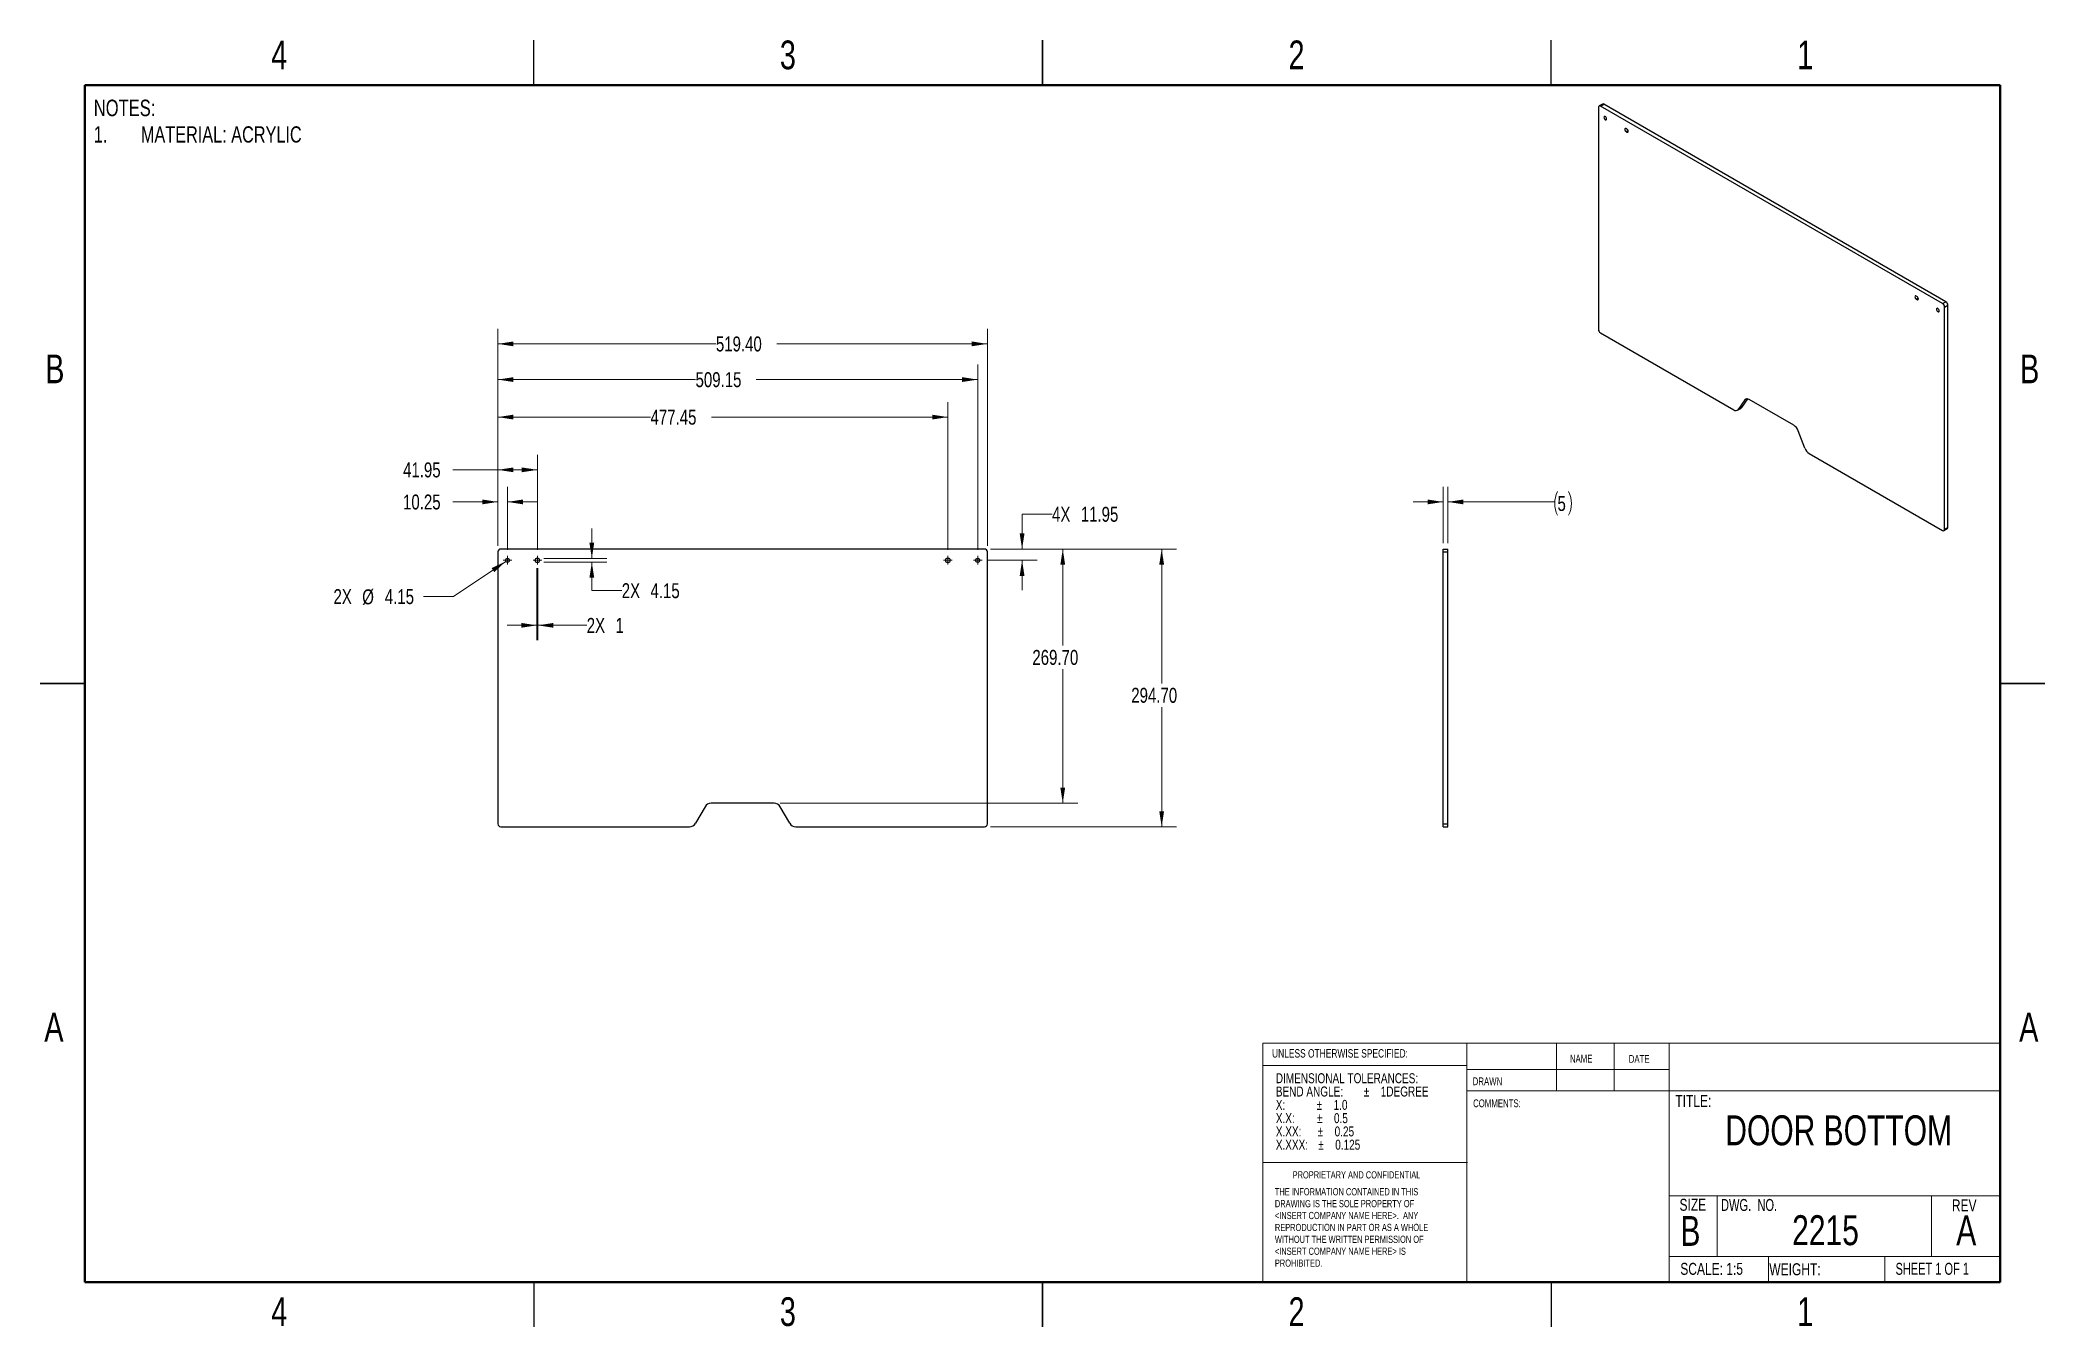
# Model space of a CAD drawing. Header units: millimetres. Extents: x 3 to 1005, y -8 to 286.
# Drawn here: x 3.2 to 428.6, y 3.2 to 276.3 of the extents above; entities that cross this region are included whole.
import ezdxf

# ---------------------------------------------------------------- set-up
doc = ezdxf.new("R2010")
doc.units = ezdxf.units.MM
doc.styles.add('SLDTEXTSTYLE0', font='TXT', dxfattribs={"width": 0.75})
doc.styles.add('SLDTEXTSTYLE1', font='TXT', dxfattribs={"width": 0.6875})
doc.styles.add('SLDTEXTSTYLE2', font='TXT', dxfattribs={"width": 0.694444})
doc.dimstyles.new('SLDDIMSTYLE0', dxfattribs={"dimtxt": 3.175, "dimasz": 3.302, "dimexe": 0, "dimexo": 0.0625, "dimgap": 0.79375, "dimtad": 0, "dimtih": 1, "dimtoh": 1, "dimlfac": 5, "dimrnd": 1e-09, "dimzin": 12, "dimdsep": 46, "dimtxsty": 'SLDTEXTSTYLE0', "dimsah": 1, "dimcen": 0.09, "dimadec": 0, "dimazin": 3, "dimtfac": 1, "dimtmove": 0, "dimatfit": 0, "dimfxl": 1, "dimfrac": 2, "dimtolj": 1, "dimtzin": 12, "dimarcsym": 0})
doc.dimstyles.new('SLDDIMSTYLE1', dxfattribs={"dimtxt": 3.175, "dimasz": 3.302, "dimexe": 0, "dimexo": 0.0625, "dimgap": 0.79375, "dimtad": 0, "dimtih": 1, "dimtoh": 1, "dimlfac": 5, "dimrnd": 1e-09, "dimzin": 12, "dimdsep": 46, "dimtxsty": 'SLDTEXTSTYLE0', "dimsah": 1, "dimcen": 0.09, "dimadec": 0, "dimazin": 3, "dimtfac": 1, "dimtofl": 0, "dimtmove": 0, "dimatfit": 3, "dimfxl": 1, "dimfrac": 2, "dimtolj": 1, "dimtzin": 12, "dimarcsym": 0})
doc.dimstyles.new('SLDDIMSTYLE2', dxfattribs={"dimtxt": 3.175, "dimasz": 3.302, "dimexe": 0, "dimexo": 0.0625, "dimgap": 0.79375, "dimtad": 0, "dimtih": 1, "dimtoh": 1, "dimlfac": 5, "dimrnd": 1e-09, "dimzin": 4, "dimdsep": 46, "dimtxsty": 'SLDTEXTSTYLE0', "dimsah": 1, "dimcen": 0.09, "dimadec": 0, "dimazin": 1, "dimtfac": 1, "dimtofl": 0, "dimtmove": 0, "dimatfit": 3, "dimfxl": 1, "dimfrac": 2, "dimtolj": 1, "dimtzin": 12, "dimarcsym": 0})
doc.dimstyles.new('SLDDIMSTYLE3', dxfattribs={"dimtxt": 3.175, "dimasz": 3.302, "dimexe": 0, "dimexo": 0.0625, "dimgap": 0.79375, "dimtad": 0, "dimtih": 1, "dimtoh": 1, "dimlfac": 5, "dimrnd": 1e-09, "dimzin": 12, "dimdsep": 46, "dimtxsty": 'SLDTEXTSTYLE0', "dimsah": 1, "dimcen": 0, "dimadec": 0, "dimazin": 3, "dimtfac": 1, "dimtofl": 0, "dimtmove": 0, "dimatfit": 3, "dimfxl": 1, "dimfrac": 2, "dimtolj": 1, "dimtzin": 12, "dimarcsym": 0})

msp = doc.modelspace()

# ---------------------------------------------------------------- texts
at = {"color": 7, "linetype": 'Continuous', "lineweight": 0}
for s, insert, char_height, attachment_point, style in [('4', (53.9136, 276.1637), 6.096, 2, 'SLDTEXTSTYLE0'), ('3', (161.8636, 276.1637), 6.096, 2, 'SLDTEXTSTYLE0'), ('2', (269.8136, 276.1637), 6.096, 2, 'SLDTEXTSTYLE0'), ('1', (377.7636, 276.1637), 6.096, 2, 'SLDTEXTSTYLE0'), ('B', (6.3034, 209.5257), 6.096, 2, 'SLDTEXTSTYLE0'), ('B', (425.4034, 209.5257), 6.096, 2, 'SLDTEXTSTYLE0'), ('A', (6.1066, 69.8257), 6.096, 2, 'SLDTEXTSTYLE0'), ('A', (425.2066, 69.8257), 6.096, 2, 'SLDTEXTSTYLE0'), ('UNLESS OTHERWISE SPECIFIED:', (264.6171, 62.1158), 1.778, 1, 'SLDTEXTSTYLE0'), ('NAME', (327.8238, 60.923), 1.651, 1, 'SLDTEXTSTYLE0'), ('DATE', (340.3149, 60.8789), 1.651, 1, 'SLDTEXTSTYLE0'), ('DRAWN', (307.1966, 56.1227), 1.651, 1, 'SLDTEXTSTYLE0'), ('COMMENTS:', (307.2838, 51.4535), 1.651, 1, 'SLDTEXTSTYLE0'), ('TITLE:', (350.1934, 52.393), 2.54, 1, 'SLDTEXTSTYLE0'), ('DOOR BOTTOM', (384.8593, 48.0717), 6.35, 2, 'SLDTEXTSTYLE0'), ('PROPRIETARY AND CONFIDENTIAL', (268.9893, 36.2029), 1.524, 1, 'SLDTEXTSTYLE0'), ('SIZE', (351.0796, 30.358), 2.54, 1, 'SLDTEXTSTYLE0'), ('DWG.  NO.', (359.8807, 30.3225), 2.54, 1, 'SLDTEXTSTYLE2'), ('REV', (408.8849, 30.2233), 2.54, 1, 'SLDTEXTSTYLE0'), ('B', (351.28, 26.7244), 6.35, 1, 'SLDTEXTSTYLE0'), ('2215', (382.065, 26.8729), 6.35, 2, 'SLDTEXTSTYLE0'), ('A', (411.933, 26.8636), 6.35, 2, 'SLDTEXTSTYLE0'), ('SCALE: 1:5', (351.2486, 16.7647), 2.54, 1, 'SLDTEXTSTYLE0'), ('WEIGHT:', (370.14, 16.6777), 2.54, 1, 'SLDTEXTSTYLE0'), ('SHEET 1 OF 1', (396.9309, 16.7729), 2.54, 1, 'SLDTEXTSTYLE1'), ('4', (53.9136, 9.4637), 6.096, 2, 'SLDTEXTSTYLE0'), ('3', (161.8636, 9.4637), 6.096, 2, 'SLDTEXTSTYLE0'), ('2', (269.8136, 9.4637), 6.096, 2, 'SLDTEXTSTYLE0'), ('1', (377.7636, 9.4637), 6.096, 2, 'SLDTEXTSTYLE0')]:
    msp.add_mtext(s, dxfattribs=dict(at, insert=insert, char_height=char_height, attachment_point=attachment_point, style=style))

# ---------------------------------------------------------------- blocks, each defined once
blk = doc.blocks.new('SW_NOTE_0')
at = {"color": 0, "linetype": 'Continuous', "lineweight": 0, "attachment_point": 1, "style": 'SLDTEXTSTYLE0'}
for s, insert, char_height in [('NOTES:', (0, 4.51), 3.5), ('1.', (0, -1.15), 3.44), ('MATERIAL: ACRYLIC', (10, -1.15), 3.4396)]:
    blk.add_mtext(s, dxfattribs=dict(at, insert=insert, char_height=char_height))
blk = doc.blocks.new('SW_NOTE_1')
at = {"color": 0, "linetype": 'Continuous', "lineweight": 0, "char_height": 1.524, "attachment_point": 1, "style": 'SLDTEXTSTYLE0'}
for s, insert in [('THE INFORMATION CONTAINED IN THIS', (0, 1.96)), ('<INSERT COMPANY NAME HERE>.  ANY', (0, -3.08)), ('DRAWING IS THE SOLE PROPERTY OF', (0, -0.56)), ('WITHOUT THE WRITTEN PERMISSION OF', (0, -8.13)), ('REPRODUCTION IN PART OR AS A WHOLE', (0, -5.61)), ('<INSERT COMPANY NAME HERE> IS', (0, -10.66)), ('PROHIBITED.', (0, -13.18))]:
    blk.add_mtext(s, dxfattribs=dict(at, insert=insert))
blk = doc.blocks.new('SW_NOTE_2')
at = {"color": 0, "linetype": 'Continuous', "lineweight": 0, "attachment_point": 1, "style": 'SLDTEXTSTYLE0'}
for s, insert, char_height in [('DIMENSIONAL TOLERANCES:', (0, 2.73), 2.1167), ('X:', (0, -2.92), 2.117), ('BEND ANGLE:', (0, -0.09), 2.1167), ('%%p', (8.66, -2.92), 2.117), ('1.0', (12.26, -2.92), 2.117), ('%%p', (18.66, -0.09), 2.117), ('1DEGREE', (22.27, -0.09), 2.117), ('X.X:', (0, -5.74), 2.117), ('%%p', (8.74, -5.74), 2.117), ('0.5', (12.34, -5.74), 2.117), ('X.XX:', (0, -8.56), 2.117), ('X.XXX:', (0, -11.38), 2.117), ('%%p', (8.87, -8.56), 2.117), ('%%p', (9, -11.38), 2.117), ('0.25', (12.48, -8.56), 2.117), ('0.125', (12.61, -11.38), 2.117)]:
    blk.add_mtext(s, dxfattribs=dict(at, insert=insert, char_height=char_height))
blk = doc.blocks.new('_D')
at = {"color": 7, "linetype": 'Continuous', "lineweight": 18}
for p, q in [((100.32, 168.92), (100.32, 181.42)), ((102.37, 168.05), (102.37, 181.42)), ((100.32, 178.25), (90.76, 178.25)), ((102.37, 178.25), (108.72, 178.25))]:
    blk.add_line(p, q, dxfattribs=at)
for points in [[(100.32, 178.25), (97.01, 178.76), (97.01, 177.74)], [(102.37, 178.25), (105.67, 177.74), (105.67, 178.76)]]:
    blk.add_solid(points, dxfattribs=at)
at = {"color": 7, "linetype": 'Continuous', "lineweight": 18, "insert": (80.2, 179.82), "char_height": 3.175, "attachment_point": 1, "style": 'SLDTEXTSTYLE0'}
blk.add_mtext('10.25', dxfattribs=at)
blk = doc.blocks.new('_D_1')
at = {"color": 7, "linetype": 'Continuous', "lineweight": 18}
for p, q in [((100.32, 168.92), (100.32, 188.23)), ((108.71, 168.05), (108.71, 188.23)), ((100.32, 185.06), (90.76, 185.06)), ((108.71, 185.06), (100.32, 185.06))]:
    blk.add_line(p, q, dxfattribs=at)
for points in [[(100.32, 185.06), (103.62, 184.55), (103.62, 185.56)], [(108.71, 185.06), (105.4, 185.56), (105.4, 184.55)]]:
    blk.add_solid(points, dxfattribs=at)
at = {"color": 7, "linetype": 'Continuous', "lineweight": 18, "insert": (80.2, 186.63), "char_height": 3.175, "attachment_point": 1, "style": 'SLDTEXTSTYLE0'}
blk.add_mtext('41.95', dxfattribs=at)
blk = doc.blocks.new('_D_2')
at = {"color": 7, "linetype": 'Continuous', "lineweight": 18}
for p, q in [((100.32, 168.92), (100.32, 199.42)), ((100.32, 196.25), (132.72, 196.25)), ((195.81, 196.25), (145.63, 196.25)), ((195.81, 168.05), (195.81, 199.42))]:
    blk.add_line(p, q, dxfattribs=at)
for points in [[(100.32, 196.25), (103.62, 195.74), (103.62, 196.76)], [(195.81, 196.25), (192.5, 196.76), (192.5, 195.74)]]:
    blk.add_solid(points, dxfattribs=at)
at = {"color": 7, "linetype": 'Continuous', "lineweight": 18, "insert": (132.72, 197.82), "char_height": 3.175, "attachment_point": 1, "style": 'SLDTEXTSTYLE0'}
blk.add_mtext('477.45', dxfattribs=at)
blk = doc.blocks.new('_D_3')
at = {"color": 7, "linetype": 'Continuous', "lineweight": 18}
for p, q in [((100.32, 168.92), (100.32, 207.39)), ((202.15, 168.05), (202.15, 207.39)), ((100.32, 204.21), (142.27, 204.21)), ((202.15, 204.21), (155.17, 204.21))]:
    blk.add_line(p, q, dxfattribs=at)
for points in [[(100.32, 204.21), (103.62, 203.7), (103.62, 204.72)], [(202.15, 204.21), (198.84, 204.72), (198.84, 203.7)]]:
    blk.add_solid(points, dxfattribs=at)
at = {"color": 7, "linetype": 'Continuous', "lineweight": 18, "insert": (142.27, 205.78), "char_height": 3.175, "attachment_point": 1, "style": 'SLDTEXTSTYLE0'}
blk.add_mtext('509.15', dxfattribs=at)
blk = doc.blocks.new('_D_4')
at = {"color": 7, "linetype": 'Continuous', "lineweight": 18}
for p, q in [((100.32, 168.92), (100.32, 214.96)), ((204.2, 168.92), (204.2, 214.96)), ((100.32, 211.79), (146.59, 211.79)), ((204.2, 211.79), (159.49, 211.79))]:
    blk.add_line(p, q, dxfattribs=at)
for points in [[(100.32, 211.79), (103.62, 211.28), (103.62, 212.3)], [(204.2, 211.79), (200.89, 212.3), (200.89, 211.28)]]:
    blk.add_solid(points, dxfattribs=at)
at = {"color": 7, "linetype": 'Continuous', "lineweight": 18, "insert": (146.59, 213.36), "char_height": 3.175, "attachment_point": 1, "style": 'SLDTEXTSTYLE0'}
blk.add_mtext('519.40', dxfattribs=at)
blk = doc.blocks.new('_D_5')
at = {"color": 7, "linetype": 'Continuous', "lineweight": 18}
for p, q in [((217.92, 175.64), (211.57, 175.64)), ((211.57, 175.64), (211.57, 168.25)), ((204.87, 168.25), (214.75, 168.25)), ((204.34, 165.86), (214.75, 165.86)), ((211.57, 165.86), (211.57, 159.51))]:
    blk.add_line(p, q, dxfattribs=at)
for points in [[(211.57, 168.25), (212.08, 171.55), (211.06, 171.55)], [(211.57, 165.86), (211.06, 162.56), (212.08, 162.56)]]:
    blk.add_solid(points, dxfattribs=at)
at = {"color": 7, "linetype": 'Continuous', "lineweight": 18, "char_height": 3.175, "attachment_point": 1, "style": 'SLDTEXTSTYLE0'}
for s, insert in [('4X', (217.92, 177.21)), ('11.95', (224.02, 177.21))]:
    blk.add_mtext(s, dxfattribs=dict(at, insert=insert))
blk = doc.blocks.new('_D_6')
at = {"color": 7, "linetype": 'Continuous', "lineweight": 18}
for p, q in [((204.87, 168.25), (244.36, 168.25)), ((241.19, 168.25), (241.19, 139.74)), ((241.19, 109.31), (241.19, 134.7)), ((204.87, 109.31), (244.36, 109.31))]:
    blk.add_line(p, q, dxfattribs=at)
for points in [[(241.19, 168.25), (240.68, 164.95), (241.7, 164.95)], [(241.19, 109.31), (241.7, 112.61), (240.68, 112.61)]]:
    blk.add_solid(points, dxfattribs=at)
at = {"color": 7, "linetype": 'Continuous', "lineweight": 18, "insert": (234.74, 138.8), "char_height": 3.175, "attachment_point": 1, "style": 'SLDTEXTSTYLE0'}
blk.add_mtext('294.70', dxfattribs=at)
blk = doc.blocks.new('_D_7')
at = {"color": 7, "linetype": 'Continuous', "lineweight": 18}
for p, q in [((204.87, 168.25), (223.37, 168.25)), ((220.2, 168.25), (220.2, 147.78)), ((220.2, 114.31), (220.2, 142.74)), ((160.21, 114.31), (223.37, 114.31))]:
    blk.add_line(p, q, dxfattribs=at)
for points in [[(220.2, 168.25), (219.69, 164.95), (220.7, 164.95)], [(220.2, 114.31), (220.7, 117.61), (219.69, 117.61)]]:
    blk.add_solid(points, dxfattribs=at)
at = {"color": 7, "linetype": 'Continuous', "lineweight": 18, "insert": (213.75, 146.84), "char_height": 3.175, "attachment_point": 1, "style": 'SLDTEXTSTYLE0'}
blk.add_mtext('269.70', dxfattribs=at)
blk = doc.blocks.new('_D_8')
at = {"color": 7, "linetype": 'Continuous', "lineweight": 18}
for p, q in [((102.02, 165.63), (90.89, 158.15)), ((90.89, 158.15), (84.54, 158.15))]:
    blk.add_line(p, q, dxfattribs=at)
blk.add_solid([(102.02, 165.63), (99, 164.21), (99.56, 163.36)], dxfattribs=at)
at = {"color": 7, "linetype": 'Continuous', "lineweight": 18, "char_height": 3.175, "attachment_point": 1, "style": 'SLDTEXTSTYLE0'}
for s, insert in [('2X', (65.44, 159.74)), ('%%c', (71.54, 159.69)), ('4.15', (76.33, 159.74))]:
    blk.add_mtext(s, dxfattribs=dict(at, insert=insert))
blk = doc.blocks.new('_D_9')
at = {"color": 7, "linetype": 'Continuous', "lineweight": 18}
for p, q in [((120.26, 166.27), (120.26, 172.62)), ((110.08, 166.27), (123.43, 166.27)), ((110.08, 165.44), (123.43, 165.44)), ((120.26, 159.43), (120.26, 165.44)), ((126.61, 159.43), (120.26, 159.43))]:
    blk.add_line(p, q, dxfattribs=at)
for points in [[(120.26, 166.27), (120.77, 169.58), (119.75, 169.58)], [(120.26, 165.44), (119.75, 162.14), (120.77, 162.14)]]:
    blk.add_solid(points, dxfattribs=at)
at = {"color": 7, "linetype": 'Continuous', "lineweight": 18, "char_height": 3.175, "attachment_point": 1, "style": 'SLDTEXTSTYLE0'}
for s, insert in [('2X', (126.61, 161)), ('4.15', (132.71, 161))]:
    blk.add_mtext(s, dxfattribs=dict(at, insert=insert))
blk = doc.blocks.new('_D_10')
at = {"color": 7, "linetype": 'Continuous', "lineweight": 18}
for p, q in [((108.61, 164.17), (108.61, 148.88)), ((108.81, 164.17), (108.81, 148.88)), ((108.61, 152.06), (102.26, 152.06)), ((108.81, 152.06), (119.18, 152.06))]:
    blk.add_line(p, q, dxfattribs=at)
for points in [[(108.61, 152.06), (105.3, 152.56), (105.3, 151.55)], [(108.81, 152.06), (112.11, 151.55), (112.11, 152.56)]]:
    blk.add_solid(points, dxfattribs=at)
at = {"color": 7, "linetype": 'Continuous', "lineweight": 18, "attachment_point": 1, "style": 'SLDTEXTSTYLE0'}
for s, insert, char_height in [('2X', (119.18, 153.63), 3.175), ('1', (125.28, 153.63), 3.17)]:
    blk.add_mtext(s, dxfattribs=dict(at, insert=insert, char_height=char_height))
blk = doc.blocks.new('SW_CENTERMARKSYMBOL_0')
at = {"color": 0, "linetype": 'Continuous', "lineweight": 0}
for p, q in [((-0.508, 0), (-0.923, 0)), ((0, 0), (-0.508, 0)), ((0, 0.508), (0, 0.923)), ((0, 0), (0, 0.508)), ((0, 0), (0, -0.508)), ((0, 0), (0.508, 0)), ((0.508, 0), (0.923, 0)), ((0, -0.508), (0, -0.923))]:
    blk.add_line(p, q, dxfattribs=at)
blk = doc.blocks.new('SW_CENTERMARKSYMBOL_1')
at = {"color": 0, "linetype": 'Continuous', "lineweight": 0}
for p, q in [((-0.508, 0), (-0.923, 0)), ((0, 0), (-0.508, 0)), ((0, 0.508), (0, 0.923)), ((0, 0), (0, 0.508)), ((0, 0), (0, -0.508)), ((0, 0), (0.508, 0)), ((0.508, 0), (0.923, 0)), ((0, -0.508), (0, -0.923))]:
    blk.add_line(p, q, dxfattribs=at)
blk = doc.blocks.new('SW_CENTERMARKSYMBOL_2')
at = {"color": 0, "linetype": 'Continuous', "lineweight": 0}
for p, q in [((-0.508, 0), (-0.923, 0)), ((0, 0), (-0.508, 0)), ((0, 0.508), (0, 0.923)), ((0, 0), (0, 0.508)), ((0, 0), (0, -0.508)), ((0, 0), (0.508, 0)), ((0.508, 0), (0.923, 0)), ((0, -0.508), (0, -0.923))]:
    blk.add_line(p, q, dxfattribs=at)
blk = doc.blocks.new('SW_CENTERMARKSYMBOL_3')
at = {"color": 0, "linetype": 'Continuous', "lineweight": 0}
for p, q in [((-0.508, 0), (-0.923, 0)), ((0, 0), (-0.508, 0)), ((0, 0.508), (0, 0.923)), ((0, 0), (0, 0.508)), ((0, 0), (0, -0.508)), ((0, 0), (0.508, 0)), ((0.508, 0), (0.923, 0)), ((0, -0.508), (0, -0.923))]:
    blk.add_line(p, q, dxfattribs=at)
blk = doc.blocks.new('_D_11')
at = {"color": 7, "linetype": 'Continuous', "lineweight": 18}
for p, q in [((300.92, 169.52), (300.92, 181.42)), ((301.92, 169.52), (301.92, 181.42)), ((300.92, 178.25), (294.57, 178.25)), ((301.92, 178.25), (324.6, 178.25))]:
    blk.add_line(p, q, dxfattribs=at)
for centre, start, end in [((330.23, 177.93), 153.4349, 206.5651), ((322.5, 177.93), 333.4349, 26.5651)]:
    blk.add_arc(centre, 5.64, start, end, dxfattribs=at)
for points in [[(300.92, 178.25), (297.62, 178.76), (297.62, 177.74)], [(301.92, 178.25), (305.23, 177.74), (305.23, 178.76)]]:
    blk.add_solid(points, dxfattribs=at)
at = {"color": 7, "linetype": 'Continuous', "lineweight": 18, "insert": (325.19, 179.5), "char_height": 3.17, "attachment_point": 1, "style": 'SLDTEXTSTYLE0'}
blk.add_mtext('5', dxfattribs=at)

# ---------------------------------------------------------------- dimensions: what is measured, and where the dimension line sits
at = {"color": 7, "linetype": 'Continuous', "lineweight": 18}
for base, p2, dimstyle, picture, middle in [((204.1969, 211.7887), (204.1969, 167.6485), 'SLDDIMSTYLE2', '_D_4', (153.0365, 211.7887)), ((202.1469, 204.2113), (202.1469, 166.7815), 'SLDDIMSTYLE1', '_D_3', (148.7193, 204.2113)), ((195.8069, 196.2485), (195.8069, 166.7815), 'SLDDIMSTYLE1', '_D_2', (139.1764, 196.2485)), ((108.7069, 185.0558), (108.7069, 166.7815), 'SLDDIMSTYLE1', '_D_1', (85.4788, 185.0558)), ((102.3669, 178.2485), (102.3669, 166.7815), 'SLDDIMSTYLE0', '_D', (85.4788, 178.2485))]:
    dim = msp.add_linear_dim(base=base, p1=(100.3169, 167.6485), p2=p2, dimstyle=dimstyle, dxfattribs=at)
    dim.commit()
    dim.dimension.update_dxf_attribs({"geometry": picture, "text_midpoint": middle, "dimtype": 160})
for base, p1, p2, text, picture, middle in [((301.9239, 178.2485), (300.9239, 168.2485), (301.9239, 168.2485), '(<>)', '_D_11', (326.3637, 178.2485)), ((108.8069, 152.0565), (108.6069, 165.4435), (108.8069, 165.4435), '2X <>', '_D_10', (123.3995, 152.0565))]:
    dim = msp.add_linear_dim(base=base, p1=p1, p2=p2, text=text, dimstyle='SLDDIMSTYLE0', dxfattribs=at)
    dim.commit()
    dim.dimension.update_dxf_attribs({"geometry": picture, "text_midpoint": middle, "dimtype": 160})
for base, p1, p2, text, picture, middle in [((211.5705, 165.8585), (203.5969, 168.2485), (203.0699, 165.8585), '4X <>', '_D_5', (211.5705, 175.6366)), ((120.2595, 165.4435), (108.8069, 166.2735), (108.8069, 165.4435), '2X <>', '_D_9', (120.2595, 159.4264))]:
    dim = msp.add_linear_dim(base=base, p1=p1, p2=p2, angle=90, text=text, dimstyle='SLDDIMSTYLE0', dxfattribs=at)
    dim.commit()
    dim.dimension.update_dxf_attribs({"geometry": picture, "text_midpoint": middle, "dimtype": 160})
dim = msp.add_diameter_dim_2p(p1=(102.7114, 166.0899), p2=(102.0224, 165.6271), text='2X <>', dimstyle='SLDDIMSTYLE3', dxfattribs=at)
dim.commit()
dim.dimension.update_dxf_attribs({"geometry": '_D_8', "text_midpoint": (74.9878, 158.1471), "dimtype": 163})
for base, p2, picture, middle in [((220.1969, 114.3085), (158.9371, 114.3085), '_D_7', (220.1969, 145.2625)), ((241.1899, 109.3085), (203.5969, 109.3085), '_D_6', (241.1899, 137.2233))]:
    dim = msp.add_linear_dim(base=base, p1=(203.5969, 168.2485), p2=p2, angle=90, dimstyle='SLDDIMSTYLE2', dxfattribs=at)
    dim.commit()
    dim.dimension.update_dxf_attribs({"geometry": picture, "text_midpoint": middle, "dimtype": 160})

# ---------------------------------------------------------------- linework, layer by layer
at = {"color": 7, "linetype": 'Continuous', "lineweight": 25}
for p, q in [((107.95, 266.7), (107.95, 276.225)), ((215.9, 276.225), (215.9, 266.7)), ((215.9, 266.7), (215.9, 276.225)), ((323.85, 266.7), (323.85, 276.225)), ((333.8803, 261.9946), (333.8803, 214.8476)), ((334.7117, 262.6775), (334.0046, 262.2693)), ((334.3045, 262.2396), (335.0117, 262.6478)), ((406.9103, 220.3252), (334.3045, 262.2396)), ((407.6174, 220.7334), (335.0117, 262.6478)), ((339.8836, 257.4062), (339.7422, 257.4879)), ((339.7422, 256.8101), (339.8836, 256.7285)), ((401.4726, 221.8517), (401.3312, 221.9333)), ((401.3312, 221.2556), (401.4726, 221.1739)), ((406.9103, 220.3252), (407.6174, 220.7334)), ((407.3345, 219.5904), (408.0416, 219.9986)), ((407.3345, 172.4433), (407.3345, 219.5904)), ((408.0416, 172.8515), (408.0416, 219.9986)), ((334.3045, 214.1127), (362.6178, 197.7678)), ((365.5366, 200.0981), (364.2434, 198.2582)), ((375.331, 194.5113), (365.8838, 199.9651)), ((363.3677, 197.6936), (364.0748, 198.1018)), ((364.9652, 199.883), (363.5363, 197.85)), ((364.2434, 198.2582), (363.5363, 197.85)), ((377.6785, 189.6859), (376.2496, 193.3686)), ((378.597, 188.5432), (406.9103, 172.1983)), ((407.2102, 172.1686), (407.9174, 172.5768)), ((407.3345, 172.4433), (408.0416, 172.8515)), ((100.3169, 167.6485), (100.3169, 109.9085)), ((203.5969, 168.2485), (100.9169, 168.2485)), ((108.8069, 166.2735), (108.6069, 166.2735)), ((195.9069, 166.2735), (195.7069, 166.2735)), ((204.1969, 109.9085), (204.1969, 167.6485)), ((300.9239, 168.2485), (301.9239, 168.2485)), ((300.9239, 167.6485), (300.9239, 168.2485)), ((300.9239, 109.9085), (300.9239, 167.6485)), ((300.9239, 167.6485), (301.9239, 167.6485)), ((301.9239, 167.6485), (301.9239, 168.2485)), ((301.9239, 109.9085), (301.9239, 167.6485)), ((108.6069, 165.4435), (108.8069, 165.4435)), ((195.7069, 165.4435), (195.9069, 165.4435)), ((3.175, 139.7), (12.7, 139.7)), ((12.7, 139.7), (3.175, 139.7)), ((428.625, 139.7), (419.1, 139.7)), ((419.1, 139.7), (428.625, 139.7)), ((144.2776, 113.5585), (142.2569, 110.0585)), ((158.9371, 114.3085), (145.5766, 114.3085)), ((162.2569, 110.0585), (160.2362, 113.5585)), ((100.9169, 109.3085), (140.9578, 109.3085)), ((163.5559, 109.3085), (203.5969, 109.3085)), ((300.9239, 109.9085), (301.9239, 109.9085)), ((300.9239, 109.3085), (300.9239, 109.9085)), ((300.9239, 109.3085), (301.9239, 109.3085)), ((301.9239, 109.3085), (301.9239, 109.9085)), ((107.95, 12.7), (107.95, 3.175)), ((215.9, 3.175), (215.9, 12.7)), ((215.9, 12.7), (215.9, 3.175)), ((323.85, 12.7), (323.85, 3.175))]:
    msp.add_line(p, q, dxfattribs=at)
at = {"color": 7, "linetype": 'Continuous', "lineweight": 50}
for p, q in [((12.7, 12.7), (12.7, 266.7)), ((12.7, 266.7), (419.1, 266.7)), ((419.1, 266.7), (419.1, 12.7)), ((419.1, 12.7), (12.7, 12.7))]:
    msp.add_line(p, q, dxfattribs=at)
at = {"color": 8, "linetype": 'Continuous', "lineweight": 25}
for p, q in [((340.1527, 257.0471), (339.7422, 256.8101)), ((340.1771, 256.8979), (339.8836, 256.7285)), ((401.7417, 221.4926), (401.3312, 221.2556)), ((401.7661, 221.3433), (401.4726, 221.1739)), ((365.3536, 200.1072), (364.9652, 199.883))]:
    msp.add_line(p, q, dxfattribs=at)
at = {"color": 7, "linetype": 'Continuous', "lineweight": 18}
for p, q in [((262.6786, 12.7), (262.6786, 63.4037)), ((262.6786, 63.4037), (419.1, 63.4037)), ((305.9481, 63.4037), (305.9481, 12.7)), ((324.9852, 63.4037), (324.9852, 53.2688)), ((337.2431, 63.4037), (337.2431, 53.2688)), ((348.903, 63.4037), (348.903, 12.7)), ((305.9481, 58.6742), (262.6786, 58.6742)), ((305.9481, 57.8319), (348.903, 57.8319)), ((305.9481, 53.2688), (348.903, 53.2688)), ((348.903, 53.2688), (419.1, 53.2688)), ((262.6786, 38.0519), (306.1016, 38.0519)), ((348.903, 30.9845), (419.1, 30.9845)), ((359.0753, 30.9845), (359.0753, 18.1073)), ((404.5728, 30.9845), (404.5728, 18.1073)), ((348.903, 18.1073), (419.1, 18.1073)), ((369.9362, 18.1073), (369.9362, 12.7)), ((394.6227, 18.1073), (394.6227, 12.7))]:
    msp.add_line(p, q, dxfattribs=at)
at = {"color": 7, "linetype": 'Continuous', "lineweight": 25, "flags": 128}
for points in [[(335.6233, 259.5268), (335.601, 259.6694), (335.5373, 259.816), (335.4421, 259.9444), (335.3298, 260.0351), (335.2176, 260.0741), (335.1223, 260.0556), (335.0587, 259.9824), (335.0364, 259.8656), (335.0587, 259.723), (335.1223, 259.5764), (335.2176, 259.448), (335.3298, 259.3573), (335.4421, 259.3183), (335.5373, 259.3368), (335.601, 259.41), (335.6233, 259.5268)], [(339.7422, 257.4879), (339.6299, 257.5269), (339.5347, 257.5084), (339.4711, 257.4352), (339.4487, 257.3184), (339.4711, 257.1758), (339.5347, 257.0292), (339.6299, 256.9008), (339.7422, 256.8101)], [(339.8836, 256.7285), (339.9959, 256.6895), (340.0911, 256.708), (340.1547, 256.7812), (340.1771, 256.898), (340.1547, 257.0405), (340.0911, 257.1872), (339.9959, 257.3156), (339.8836, 257.4062)], [(401.3312, 221.9333), (401.2189, 221.9723), (401.1237, 221.9538), (401.0601, 221.8806), (401.0377, 221.7638), (401.0601, 221.6213), (401.1237, 221.4746), (401.2189, 221.3462), (401.3312, 221.2556)], [(401.4726, 221.1739), (401.5849, 221.1349), (401.6801, 221.1534), (401.7437, 221.2266), (401.7661, 221.3434), (401.7437, 221.486), (401.6801, 221.6326), (401.5849, 221.761), (401.4726, 221.8517)], [(405.5915, 219.135), (405.6139, 218.9924), (405.6775, 218.8458), (405.7727, 218.7174), (405.885, 218.6267), (405.9973, 218.5877), (406.0925, 218.6062), (406.1561, 218.6794), (406.1784, 218.7962), (406.1561, 218.9388), (406.0925, 219.0854), (405.9973, 219.2138), (405.885, 219.3045), (405.7727, 219.3435), (405.6775, 219.325), (405.6139, 219.2518), (405.5915, 219.135)], [(364.2434, 198.2582), (364.1664, 198.1694), (364.0749, 198.1018), (364.0748, 198.1018)]]:
    msp.add_lwpolyline(points, dxfattribs=at)
at = {"color": 7, "linetype": 'Continuous', "lineweight": 25}
for centre in [(102.3669, 165.8585), (202.1469, 165.8585)]:
    msp.add_circle(centre, 0.415, dxfattribs=at)
for centre, radius, start, end in [((334.1389, 262.0366), 0.262, 50.796715, 189.214037), ((334.8359, 262.4025), 0.3018, 54.382423, 114.307119), ((406.4134, 219.5485), 0.9221, 2.605478, 57.394522), ((407.1205, 219.9567), 0.9221, 2.605478, 57.394522), ((334.8014, 214.8895), 0.9221, 182.605478, 237.394522), ((365.4665, 199.4544), 0.6595, 50.751832, 139.467204), ((363.0351, 198.2786), 0.6595, 230.751832, 319.467204), ((374.0894, 192.5727), 2.3021, 20.227114, 57.362029), ((379.8386, 190.4818), 2.3021, 200.227114, 237.362029), ((407.0759, 172.4014), 0.262, 230.796715, 9.214037), ((407.7476, 172.8191), 0.2958, 305.013333, 6.298848), ((100.9169, 167.6485), 0.6, 90, 180), ((108.6069, 165.8585), 0.415, 90, 270), ((108.8069, 165.8585), 0.415, 270, 90), ((195.7069, 165.8585), 0.415, 90, 270), ((195.9069, 165.8585), 0.415, 270, 90), ((203.5969, 167.6485), 0.6, 0, 90), ((145.5766, 112.8085), 1.5, 90, 150), ((158.9371, 112.8085), 1.5, 30, 90), ((100.9169, 109.9085), 0.6, 180, 270), ((140.9578, 110.8085), 1.5, 270, 330), ((163.5559, 110.8085), 1.5, 210, 270), ((203.5969, 109.9085), 0.6, 270, 0)]:
    msp.add_arc(centre, radius, start, end, dxfattribs=at)

# ---------------------------------------------------------------- block references
at = {"color": 7, "linetype": 'Continuous', "lineweight": 0}
for name, p in [('SW_NOTE_0', (14.5666, 259.1015)), ('SW_CENTERMARKSYMBOL_0', (102.3669, 165.8585)), ('SW_CENTERMARKSYMBOL_2', (108.7069, 165.8585)), ('SW_CENTERMARKSYMBOL_3', (195.8069, 165.8585)), ('SW_CENTERMARKSYMBOL_1', (202.1469, 165.8585)), ('SW_NOTE_2', (265.4132, 54.2766)), ('SW_NOTE_1', (265.2142, 30.6576))]:
    msp.add_blockref(name, p, dxfattribs=at)

msp.set_redraw_order([(e.dxf.handle, doc.entitydb.next_handle()) for e in msp.query("TEXT MTEXT ATTDEF DIMENSION ARC_DIMENSION")])  # texts and dimensions are drawn at this point

doc.saveas('drawing.dxf')
